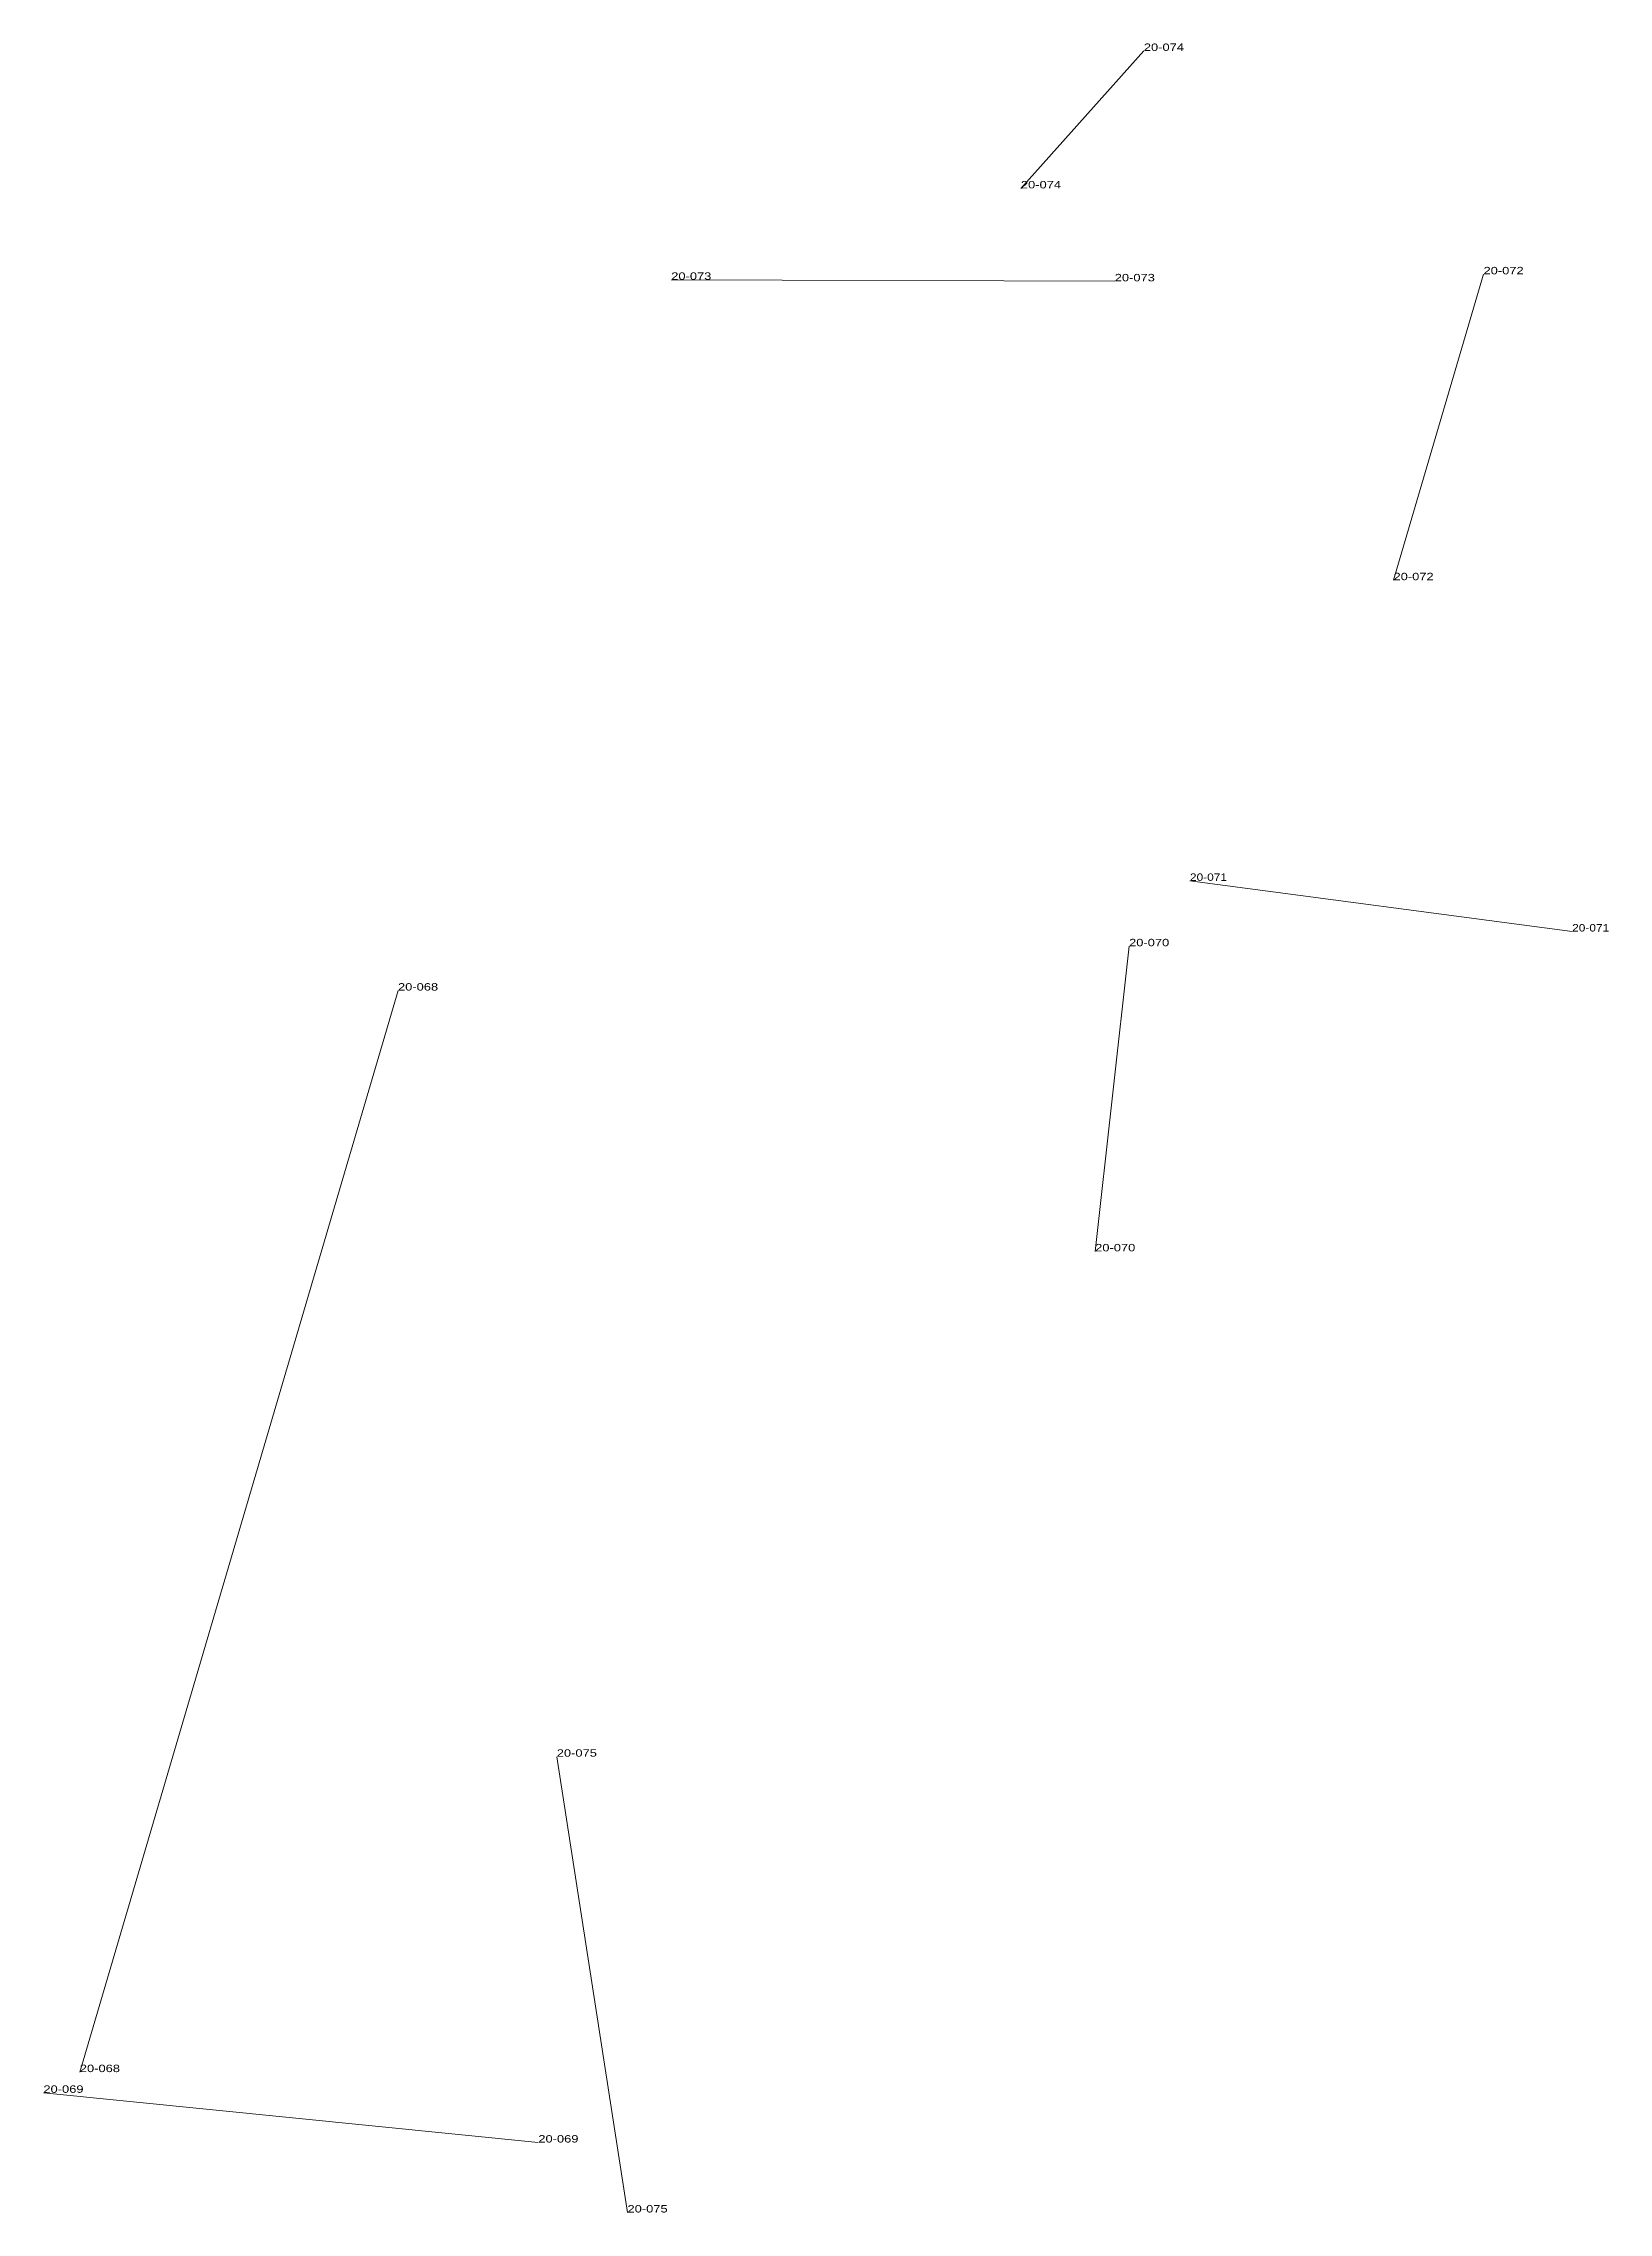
# Model space of a CAD drawing. Header units: metres. Extents: x 571156 to 607184, y 703608 to 727431.
# Drawn here: x 589117 to 589539, y 713758 to 714343 of the extents above; entities that cross this region are included whole.
import ezdxf

# ---------------------------------------------------------------- set-up
doc = ezdxf.new("R2010")
doc.units = ezdxf.units.M
doc.header["$LTSCALE"] = 0.8
doc.layers.add('60', color=7, linetype='Continuous', lineweight=13)
doc.layers.add('61', color=7, linetype='Continuous')

msp = doc.modelspace()

# ---------------------------------------------------------------- texts
at = {"layer": '60'}
for s, width, p in [('20-074', 1.3, (589413.83, 714340.93)), ('20-074', 1.3, (589413.83, 714340.93)), ('20-074', 1.3, (589413.83, 714340.93)), ('20-072', 1.3, (589505.43, 714280.69)), ('20-072', 1.3, (589505.43, 714280.69)), ('20-072', 1.3, (589505.43, 714280.69)), ('20-073', 1.3, (589286.38, 714279.2)), ('20-073', 1.3, (589286.38, 714279.2)), ('20-073', 1.3, (589286.38, 714279.2)), ('20-070', 1.3, (589409.85, 714099.48)), ('20-070', 1.3, (589409.85, 714099.48)), ('20-070', 1.3, (589409.85, 714099.48)), ('20-071', 1.2, (589529.33, 714103.46)), ('20-071', 1.2, (589529.33, 714103.46)), ('20-071', 1.2, (589529.33, 714103.46)), ('20-068', 1.3, (589212.7, 714087.53)), ('20-068', 1.3, (589212.7, 714087.53)), ('20-068', 1.3, (589212.7, 714087.53)), ('20-075', 1.3, (589255.51, 713880.93)), ('20-075', 1.3, (589255.51, 713880.93)), ('20-075', 1.3, (589255.51, 713880.93)), ('20-069', 1.3, (589250.54, 713776.88)), ('20-069', 1.3, (589250.54, 713776.88)), ('20-069', 1.3, (589250.54, 713776.88))]:
    msp.add_text(s, height=2, dxfattribs=dict(at, width=width)).set_placement(p)
at = {"layer": '61'}
for s, width, p in [('20-074', 1.3, (589380.68, 714303.85)), ('20-074', 1.3, (589380.68, 714303.85)), ('20-074', 1.3, (589380.68, 714303.85)), ('20-073', 1.3, (589405.98, 714278.8)), ('20-073', 1.3, (589405.98, 714278.8)), ('20-073', 1.3, (589405.98, 714278.8)), ('20-072', 1.3, (589481.16, 714198.19)), ('20-072', 1.3, (589481.16, 714198.19)), ('20-072', 1.3, (589481.16, 714198.19)), ('20-071', 1.2, (589426.27, 714117.12)), ('20-071', 1.2, (589426.27, 714117.12)), ('20-071', 1.2, (589426.27, 714117.12)), ('20-070', 1.3, (589400.7, 714017.21)), ('20-070', 1.3, (589400.7, 714017.21)), ('20-070', 1.3, (589400.7, 714017.21)), ('20-068', 1.3, (589126.9, 713795.87)), ('20-068', 1.3, (589126.9, 713795.87)), ('20-068', 1.3, (589126.9, 713795.87)), ('20-069', 1.3, (589117.07, 713790.29)), ('20-069', 1.3, (589117.07, 713790.29)), ('20-069', 1.3, (589117.07, 713790.29)), ('20-075', 1.3, (589274.59, 713758.01)), ('20-075', 1.3, (589274.59, 713758.01)), ('20-075', 1.3, (589274.59, 713758.01))]:
    msp.add_text(s, height=2, dxfattribs=dict(at, width=width)).set_placement(p)

# ---------------------------------------------------------------- linework, layer by layer
at = {"layer": '60'}
for p, q in [((589380.68, 714303.85), (589413.83, 714340.93)), ((589380.68, 714303.85), (589413.83, 714340.93)), ((589380.68, 714303.85), (589413.83, 714340.93)), ((589405.98, 714278.8), (589286.38, 714279.2)), ((589405.98, 714278.8), (589286.38, 714279.2)), ((589405.98, 714278.8), (589286.38, 714279.2)), ((589481.16, 714198.19), (589505.43, 714280.69)), ((589481.16, 714198.19), (589505.43, 714280.69)), ((589481.16, 714198.19), (589505.43, 714280.69)), ((589426.27, 714117.12), (589529.33, 714103.46)), ((589426.27, 714117.12), (589529.33, 714103.46)), ((589426.27, 714117.12), (589529.33, 714103.46)), ((589400.7, 714017.21), (589409.85, 714099.48)), ((589400.7, 714017.21), (589409.85, 714099.48)), ((589400.7, 714017.21), (589409.85, 714099.48)), ((589126.9, 713795.87), (589212.7, 714087.53)), ((589126.9, 713795.87), (589212.7, 714087.53)), ((589126.9, 713795.87), (589212.7, 714087.53)), ((589274.59, 713758.01), (589255.51, 713880.93)), ((589274.59, 713758.01), (589255.51, 713880.93)), ((589274.59, 713758.01), (589255.51, 713880.93)), ((589117.07, 713790.29), (589250.54, 713776.88)), ((589117.07, 713790.29), (589250.54, 713776.88)), ((589117.07, 713790.29), (589250.54, 713776.88))]:
    msp.add_line(p, q, dxfattribs=at)

msp.set_redraw_order([(e.dxf.handle, doc.entitydb.next_handle()) for e in msp.query("TEXT MTEXT ATTDEF DIMENSION ARC_DIMENSION")])  # texts and dimensions are drawn at this point

doc.saveas('drawing.dxf')
